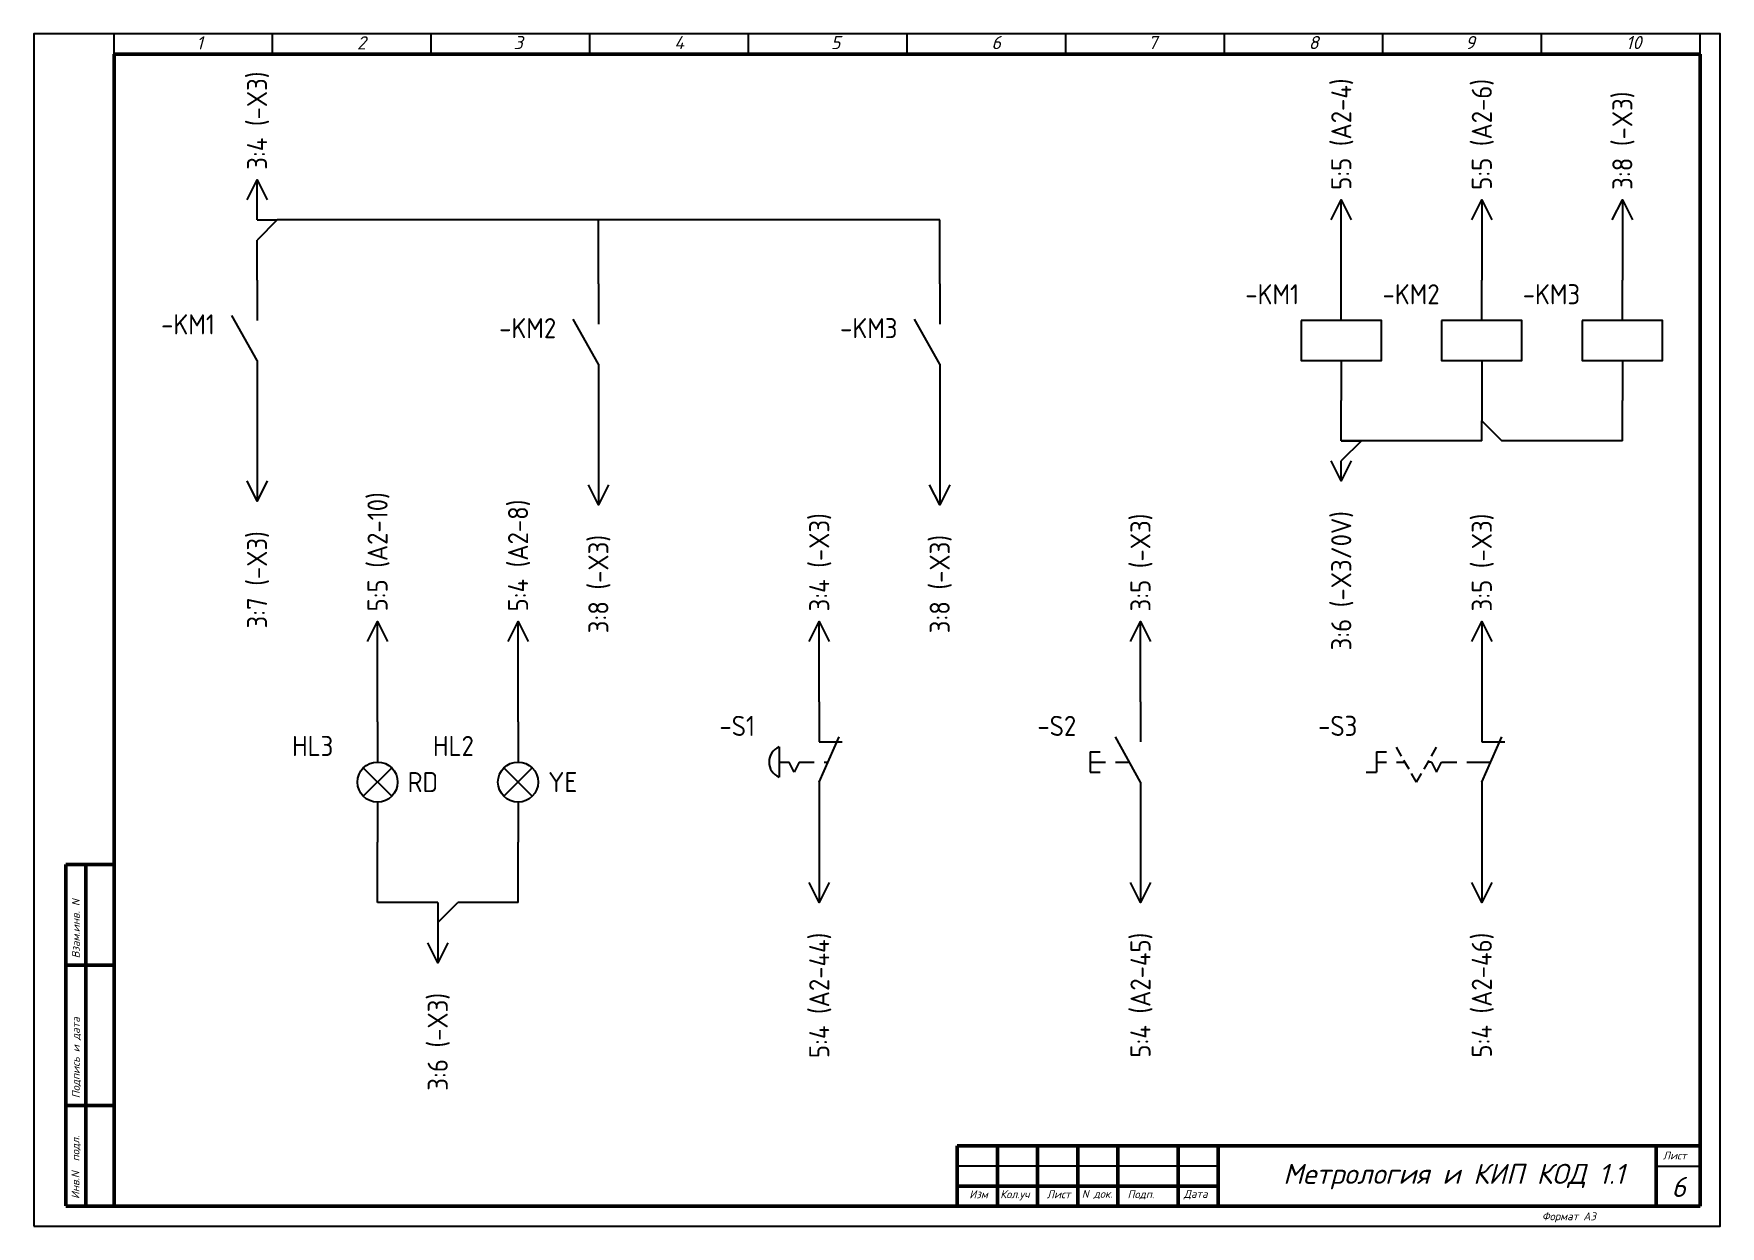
# Model space of a CAD drawing. Header units: millimetres. Extents: x 0 to 53000, y -591 to 24400.
# Drawn here: x 2144.4 to 2564.4, y 304.4 to 601.4 of the extents above; entities that cross this region are included whole.
import ezdxf
from ezdxf.enums import TextEntityAlignment as Align

# ---------------------------------------------------------------- set-up
doc = ezdxf.new("R2010")
doc.units = ezdxf.units.MM
doc.linetypes.add('Caddy_Solid', pattern=[0])
for name, color, linetype in [('DESC', 150, 'Continuous'), ('MISC', 7, 'Continuous'), ('TAGS', 150, 'Continuous'), ('YEL_14_THHN', 7, 'Continuous'), ('Обозначения контактов', 7, 'Continuous')]:
    doc.layers.add(name, color=color, linetype=linetype)
doc.layers.add('Основная', color=7, linetype='Continuous', lineweight=30)
doc.styles.add('WD_IEC', font='ISOCP2.shx', dxfattribs={"width": 0.9, "height": 4})
doc.styles.add('текст', font='isocpeui.ttf')

msp = doc.modelspace()

# ---------------------------------------------------------------- texts
at = {"lineweight": 60, "style": 'текст'}
for s, height, p in [('1', 3.27499, (2184.88593, 597.4801)), ('2', 3.27499, (2224.88593, 597.4801)), ('3', 3.27499, (2263.88593, 597.54009)), ('4', 3.27499, (2303.88593, 597.54009)), ('5', 3.27499, (2342.88593, 597.54009)), ('6', 3.27499, (2382.88593, 597.54009)), ('7', 3.27499, (2421.88593, 597.54009)), ('8', 3.27499, (2461.88593, 597.54009)), ('9', 3.27499, (2500.88593, 597.54009)), ('10', 3.274994, (2540.88593, 597.54009))]:
    msp.add_text(s, height=height, dxfattribs=at).set_placement(p)
at = {"layer": 'Основная', "lineweight": 25, "style": 'текст'}
for s, height, p in [('Взам.инв. N', 1.9649963, (2155.84659, 371.10647)), ('Подпись и дата', 1.9650002, (2155.85371, 336.25925)), ('Инв.N  подл.', 1.9650002, (2155.75687, 311.17453))]:
    msp.add_text(s, height=height, rotation=90, dxfattribs=at).set_placement(p)
for s, p in [('Лист', (2550.08615, 321.01926)), ('Изм', (2377.3725, 311.35335)), ('Кол.уч', (2385.07045, 311.36838)), ('Лист', (2396.67249, 311.35335)), ('N док.', (2405.39081, 311.46325)), ('Подп.', (2416.77289, 311.36581)), ('Дата', (2430.7891, 311.45812)), ('Формат А3', (2519.95057, 305.87508))]:
    msp.add_text(s, height=1.965, dxfattribs=at).set_placement(p)
at = {"layer": 'Основная', "char_height": 5, "attachment_point": 5, "style": 'текст'}
for s, width, heights, insert in [('\\pxt12;Метрология и КИП КОД 1.1', 114.461363, [14.52012], (2498.0591, 316.75457)), ('\\pxqc;6', 10.7241089, [10], (2554.02979, 314.18634))]:
    msp.add_mtext_dynamic_manual_height_columns(s, width=width, gutter_width=200, heights=heights, dxfattribs=dict(at, insert=insert))

# ---------------------------------------------------------------- blocks, each defined once
blk = doc.blocks.new('VLT1R')
for p, q in [((0, 7.5), (0, 2.5)), ((-1.77, -1.77), (1.77, 1.77)), ((1.77, -1.77), (-1.77, 1.77)), ((0, -2.5), (0, -7.5))]:
    blk.add_line(p, q)
blk.add_circle((0, 0), 2.5)
at = {"style": 'WD_IEC'}
for tag, p in [('INST', (-5.5, 10.25)), ('LOC', (-5.5, 6.75)), ('TAG1', (-5.5, 3.25)), ('DESC1', (-5.5, -6.35)), ('DESC2', (-5.5, -9.85)), ('DESC3', (-5.5, -13.35))]:
    blk.add_attdef(tag, text='', height=2.5, dxfattribs=at).set_placement(p, align=Align.RIGHT)
blk.add_attdef('TERM01', text='', height=2, rotation=90, dxfattribs=at).set_placement((-1, 7.5), align=Align.RIGHT)
at = {"style": 'WD_IEC', "flags": 1}
for tag, p, height in [('X2TERM01', (0, 7.5), 0.32), ('X4LINK', (-3, 0), 0.32), ('X1LINK', (3, 0), 0.32), ('ASSYCODE', (1, -4), 1), ('FAMILY', (1, -5.5), 1), ('CATDESC', (1, -7), 1), ('X8TERM02', (0, -7.5), 0.32)]:
    blk.add_attdef(tag, p, '', height=height, dxfattribs=at)
at = {"style": 'WD_IEC', "flags": 9}
for tag, p in [('MFG', (-6, -0.25)), ('CAT', (-6, -2.75))]:
    blk.add_attdef(tag, text='', height=1.5, dxfattribs=at).set_placement(p, align=Align.RIGHT)
at = {"style": 'WD_IEC'}
blk.add_attdef('TERM02', (-1, -7.5), '', height=2, rotation=90, dxfattribs=at)
at = {"lineweight": 13, "style": 'WD_IEC'}
blk.add_attdef('COLOR', text='', height=2.5, dxfattribs=at).set_placement((3.75, 0), align=Align.MIDDLE_LEFT)
at = {"lineweight": 15, "style": 'WD_IEC'}
for tag, p in [('XREF', (-5.5, -18)), ('WDTAGALT', (-5.5, -22))]:
    blk.add_attdef(tag, text='', height=2.5, dxfattribs=at).set_placement(p, align=Align.RIGHT)
blk = doc.blocks.new('VCR1')
for p, q in [((0, 2.5), (0, 7.5)), ((0, -2.5), (0, -7.5))]:
    blk.add_line(p, q)
blk.add_lwpolyline([(-5, 2.5), (-5, -2.5), (5, -2.5), (5, 2.5)], close=True)
at = {"style": 'WD_IEC'}
for tag, p in [('INST', (-5.25, 11.5)), ('LOC', (-5.25, 8)), ('TAG1', (-5.25, 4.5)), ('DESC1', (-5.25, -6.85)), ('DESC2', (-5.25, -10.35)), ('DESC3', (-5.25, -13.85))]:
    blk.add_attdef(tag, text='', height=2.5, dxfattribs=at).set_placement(p, align=Align.RIGHT)
blk.add_attdef('TERM01', text='', height=2, rotation=90, dxfattribs=at).set_placement((-1, 7.5), align=Align.RIGHT)
at = {"style": 'WD_IEC', "flags": 1}
for tag, p, height in [('X2TERM01', (0, 7.5), 0.32), ('X4LINK', (-5, 0), 0.32), ('X1LINK', (5, 0), 0.32), ('ASSYCODE', (1, -4), 1), ('FAMILY', (1, -5.5), 1), ('CATDESC', (1, -7), 1), ('X8TERM02', (0, -7.5), 0.32)]:
    blk.add_attdef(tag, p, '', height=height, dxfattribs=at)
at = {"style": 'WD_IEC', "flags": 9}
for tag, p in [('MFG', (-6, 1)), ('CAT', (-6, -1.5))]:
    blk.add_attdef(tag, text='', height=1.5, dxfattribs=at).set_placement(p, align=Align.RIGHT)
at = {"style": 'WD_IEC'}
blk.add_attdef('TERM02', (-1, -7.5), '', height=2, rotation=90, dxfattribs=at)
at = {"lineweight": 9, "style": 'WD_IEC'}
for tag, p in [('NO', (-5.5, -16.5)), ('NC', (-5.5, -20))]:
    blk.add_attdef(tag, text='', height=2.5, dxfattribs=at).set_placement(p, align=Align.TOP_RIGHT)
for tag, p in [('XREFNO', (-4, -16.5)), ('XREFNC', (-4, -20))]:
    blk.add_attdef(tag, text='', height=2.5, dxfattribs=at).set_placement(p, align=Align.TOP_LEFT)
blk = doc.blocks.new('HA1X2')
blk.add_lwpolyline([(-1.25, -2.5), (0, 0), (1.25, -2.5)])
at = {"style": 'WD_IEC', "flags": 8}
for tag, p in [('DESC1', (0, 5.1)), ('DESC2', (0, 1.25))]:
    blk.add_attdef(tag, text='', height=2.5, dxfattribs=at).set_placement(p, align=Align.CENTER)
at = {"style": 'WD_IEC', "flags": 1}
blk.add_attdef('X8TERM01', (0, 0), '', height=0.32, dxfattribs=at)
blk = doc.blocks.new('HA1X4')
blk.add_lwpolyline([(1.25, 2.5), (0, 0), (-1.25, 2.5)])
at = {"style": 'WD_IEC', "flags": 1}
blk.add_attdef('X2TERM01', (0, 0), '', height=0.32, dxfattribs=at)
at = {"style": 'WD_IEC', "flags": 8}
for tag, p in [('DESC1', (0, -3.75)), ('DESC2', (0, -7.6))]:
    blk.add_attdef(tag, text='', height=2.5, dxfattribs=at).set_placement(p, align=Align.CENTER)
blk = doc.blocks.new('HT0_812')
for p, q in [((0, 0), (0, 2.5)), ((0, 0), (2.5, 0)), ((2.5, 0), (0, -2.5))]:
    blk.add_line(p, q)
at = {"style": 'WD_IEC', "flags": 1}
for tag, p in [('X2TERM01', (0, 2.5)), ('WDWSEQ', (1.92, 1.22)), ('X1TERM01', (2.5, 0)), ('X8TERM01', (0, -2.5))]:
    blk.add_attdef(tag, p, '', height=0.4, dxfattribs=at)
blk = doc.blocks.new('VCR21')
for p, q in [((0, 7.5), (0, 2.5)), ((0, -2.5), (-3.12, 3.12)), ((0, -2.5), (0, -7.5))]:
    blk.add_line(p, q)
at = {"style": 'WD_IEC'}
for tag, p in [('INST', (-5.25, 6.75)), ('LOC', (-5.25, 3.75)), ('TAG2', (-5.25, 0.75)), ('XREF', (-5.25, -3.75)), ('DESC1', (-5.25, -6.75)), ('DESC2', (-5.25, -9.75)), ('DESC3', (-5.25, -12.75))]:
    blk.add_attdef(tag, text='', height=2.5, dxfattribs=at).set_placement(p, align=Align.RIGHT)
blk.add_attdef('TERM01', text='', height=2, rotation=90, dxfattribs=at).set_placement((-1, 7.5), align=Align.RIGHT)
at = {"style": 'WD_IEC', "flags": 1}
for tag, p, height in [('X2TERM01', (0, 7.5), 0.32), ('X4LINK', (-2.75, 0), 0.32), ('X1LINK', (-0.5, 0), 0.32), ('CONTACT', (4, -3.5), 1), ('FAMILY', (4, -5), 1), ('COMMON', (5.25, -4.75), 1), ('X8TERM02', (0, -7.5), 0.32)]:
    blk.add_attdef(tag, p, '', height=height, dxfattribs=at)
at = {"style": 'WD_IEC'}
blk.add_attdef('TERM02', (-1, -7.5), '', height=2, rotation=90, dxfattribs=at)
blk = doc.blocks.new('VLT1Y')
for p, q in [((0, 7.5), (0, 2.5)), ((-1.77, -1.77), (1.77, 1.77)), ((1.77, -1.77), (-1.77, 1.77)), ((0, -2.5), (0, -7.5))]:
    blk.add_line(p, q)
blk.add_circle((0, 0), 2.5)
at = {"style": 'WD_IEC'}
for tag, p in [('INST', (-5.5, 10.25)), ('LOC', (-5.5, 6.75)), ('TAG1', (-5.5, 3.25)), ('DESC1', (-5.5, -6.35)), ('DESC2', (-5.5, -9.85)), ('DESC3', (-5.5, -13.35))]:
    blk.add_attdef(tag, text='', height=2.5, dxfattribs=at).set_placement(p, align=Align.RIGHT)
blk.add_attdef('TERM01', text='', height=2, rotation=90, dxfattribs=at).set_placement((-1, 7.5), align=Align.RIGHT)
at = {"style": 'WD_IEC', "flags": 1}
for tag, p, height in [('X2TERM01', (0, 7.5), 0.32), ('X4LINK', (-3, 0), 0.32), ('X1LINK', (3, 0), 0.32), ('ASSYCODE', (1, -4), 1), ('FAMILY', (1, -5.5), 1), ('CATDESC', (1, -7), 1), ('X8TERM02', (0, -7.5), 0.32)]:
    blk.add_attdef(tag, p, '', height=height, dxfattribs=at)
at = {"style": 'WD_IEC', "flags": 9}
for tag, p in [('MFG', (-6, -0.25)), ('CAT', (-6, -2.75))]:
    blk.add_attdef(tag, text='', height=1.5, dxfattribs=at).set_placement(p, align=Align.RIGHT)
at = {"style": 'WD_IEC'}
blk.add_attdef('TERM02', (-1, -7.5), '', height=2, rotation=90, dxfattribs=at)
at = {"lineweight": 13, "style": 'WD_IEC'}
blk.add_attdef('COLOR', text='', height=2.5, dxfattribs=at).set_placement((3.75, 0), align=Align.MIDDLE_LEFT)
at = {"lineweight": 15, "style": 'WD_IEC'}
for tag, p in [('XREF', (-5.5, -18)), ('WDTAGALT', (-5.5, -21.5))]:
    blk.add_attdef(tag, text='', height=2.5, dxfattribs=at).set_placement(p, align=Align.RIGHT)
blk = doc.blocks.new('HT0_184')
for p, q in [((0, 0), (-2.5, 0)), ((0, 0), (0, -2.5)), ((0, -2.5), (2.5, 0))]:
    blk.add_line(p, q)
at = {"style": 'WD_IEC', "flags": 1}
for tag, p in [('X4TERM01', (-2.5, 0)), ('X1TERM01', (2.5, 0)), ('X8TERM01', (0, -2.5)), ('WDWSEQ', (1.53, -1.26))]:
    blk.add_attdef(tag, p, '', height=0.4, dxfattribs=at)
blk = doc.blocks.new('HT0_124')
for p, q in [((0, 0), (0, 2.5)), ((0, 2.5), (2.5, 0)), ((0, 0), (-2.5, 0))]:
    blk.add_line(p, q)
at = {"style": 'WD_IEC', "flags": 1}
for tag, p in [('X2TERM01', (0, 2.5)), ('X4TERM01', (-2.5, 0)), ('WDWSEQ', (1.6, 1.48)), ('X1TERM01', (2.5, 0))]:
    blk.add_attdef(tag, p, '', height=0.4, dxfattribs=at)
blk = doc.blocks.new('VSS122')
for p, q in [((0, 7.5), (0, 2.5)), ((0, -2.5), (2.5, 3.12)), ((0, 2.5), (2.87, 2.5)), ((-13.12, 1.25), (-11.88, 1.25)), ((-13.12, 1.25), (-13.12, -1.25)), ((-13.12, 0), (-11.88, 0)), ((-10, 0.75), (-10.62, 1.83)), ((-10.62, 0), (-9.57, 0)), ((-9.06, -0.88), (-9.69, 0.21)), ((-7.19, -0.88), (-6.56, 0.21)), ((-6.25, 0), (-6.68, 0)), ((-6.25, 0.75), (-5.62, 1.83)), ((-6.25, 0), (-5.62, -1.25)), ((-5.62, -1.25), (-5, 0)), ((-5, 0), (-3.12, 0)), ((-1.88, 0), (1.11, 0)), ((-14.38, -1.25), (-13.12, -1.25)), ((-8.12, -2.5), (-8.75, -1.42)), ((-8.12, -2.5), (-7.5, -1.42)), ((0, -2.5), (0, -7.5))]:
    blk.add_line(p, q)
at = {"style": 'WD_IEC'}
for tag, p in [('INST', (-15.5, 9.25)), ('LOC', (-15.5, 6.25)), ('TAG1', (-15.5, 3.25)), ('DESC1', (-15.5, -9.35)), ('DESC2', (-15.5, -12.35)), ('DESC3', (-15.5, -15.35))]:
    blk.add_attdef(tag, text='', height=2.5, dxfattribs=at).set_placement(p, align=Align.RIGHT)
at = {"style": 'WD_IEC', "flags": 8}
for tag, p in [('POS1', (-10.62, 3.5)), ('POS2', (-5.62, 3.5))]:
    blk.add_attdef(tag, text='', height=2, rotation=90, dxfattribs=at).set_placement(p, align=Align.MIDDLE_LEFT)
at = {"style": 'WD_IEC'}
blk.add_attdef('TERM01', text='', height=2, rotation=90, dxfattribs=at).set_placement((-1, 7.5), align=Align.RIGHT)
at = {"style": 'WD_IEC', "flags": 1}
for tag, p, height in [('X2TERM01', (0, 7.5), 0.32), ('CONTACT', (0.5, 4.5), 1), ('COMMON', (1.75, 3.25), 1), ('X1LINK', (1.5, 0), 0.32), ('X8TERM02', (0, -7.5), 0.32), ('ASSYCODE', (1, -9), 1), ('FAMILY', (1, -10.5), 1), ('CATDESC', (1, -12), 1)]:
    blk.add_attdef(tag, p, '', height=height, dxfattribs=at)
at = {"style": 'WD_IEC', "flags": 9}
for tag, p in [('MFG', (-16, -0.25)), ('CAT', (-16, -2.75))]:
    blk.add_attdef(tag, text='', height=1.5, dxfattribs=at).set_placement(p, align=Align.RIGHT)
at = {"style": 'WD_IEC'}
blk.add_attdef('TERM02', (-1, -7.5), '', height=2, rotation=90, dxfattribs=at)
at = {"lineweight": 15, "style": 'WD_IEC'}
blk.add_attdef('XREF', text='', height=2.5, dxfattribs=at).set_placement((-15.5, -6.35), align=Align.RIGHT)
blk.add_attdef('STATE', (1.25, -6.35), '', height=2.5, dxfattribs=at)
blk = doc.blocks.new('VPB12ML')
for p, q in [((0, 7.5), (0, 2.5)), ((0, -2.5), (2.5, 3.125)), ((0, 2.5), (2.8678, 2.5)), ((-5, 1.875), (-5, -1.875)), ((-5, 0), (-3.75, 0)), ((-3.125, -1.25), (-3.75, 0)), ((-2.5, 0), (-3.125, -1.25)), ((-2.5, 0), (-0.625, 0)), ((0.625, 0), (1.11111, 0)), ((0, -2.5), (0, -7.5))]:
    blk.add_line(p, q)
blk.add_arc((-4.21875, 0), 2.03125, 112.6198649, 247.3801351)
at = {"style": 'WD_IEC'}
for tag, p in [('INST', (-8, 10.25)), ('LOC', (-8, 6.75)), ('TAG1', (-8, 3.25)), ('DESC1', (-8, -10.35)), ('DESC2', (-8, -13.85)), ('DESC3', (-8, -17.35))]:
    blk.add_attdef(tag, text='', height=2.5, dxfattribs=at).set_placement(p, align=Align.RIGHT)
blk.add_attdef('TERM01', text='', height=2, rotation=90, dxfattribs=at).set_placement((-1, 7.5), align=Align.RIGHT)
at = {"style": 'WD_IEC', "flags": 1}
for tag, p, height in [('X2TERM01', (0, 7.5), 0.32), ('CONTACT', (0.5, 4.5), 1), ('COMMON', (1.75, 3.25), 1), ('X1LINK', (1.5, 0), 0.32), ('ASSYCODE', (1, -4), 1), ('FAMILY', (1, -5.5), 1), ('CATDESC', (1, -7), 1), ('X8TERM02', (0, -7.5), 0.32)]:
    blk.add_attdef(tag, p, '', height=height, dxfattribs=at)
at = {"style": 'WD_IEC', "flags": 9}
for tag, p in [('MFG', (-8.5, -0.25)), ('CAT', (-8.5, -2.75))]:
    blk.add_attdef(tag, text='', height=1.5, dxfattribs=at).set_placement(p, align=Align.RIGHT)
at = {"style": 'WD_IEC'}
blk.add_attdef('TERM02', (-1, -7.5), '', height=2, rotation=90, dxfattribs=at)
at = {"lineweight": 15, "style": 'WD_IEC'}
blk.add_attdef('XREF', text='', height=2.5, dxfattribs=at).set_placement((-8, -6.35), align=Align.RIGHT)
blk = doc.blocks.new('VPB11')
for p, q in [((0, 7.5), (0, 2.5)), ((0, -2.5), (-3.125, 3.125)), ((-6.25, 1.25), (-6.25, -1.25)), ((-6.25, 1.25), (-5, 1.25)), ((-6.25, 0), (-4.375, 0)), ((-3.125, 0), (-1.389, 0)), ((-6.25, -1.25), (-5, -1.25)), ((0, -2.5), (0, -7.5))]:
    blk.add_line(p, q)
at = {"style": 'WD_IEC'}
for tag, p in [('INST', (-8, 10.25)), ('LOC', (-8, 6.75)), ('TAG1', (-8, 3.25)), ('DESC1', (-8, -10.35)), ('DESC2', (-8, -13.85)), ('DESC3', (-8, -17.35))]:
    blk.add_attdef(tag, text='', height=2.5, dxfattribs=at).set_placement(p, align=Align.RIGHT)
blk.add_attdef('TERM01', text='', height=2, rotation=90, dxfattribs=at).set_placement((-1, 7.5), align=Align.RIGHT)
at = {"style": 'WD_IEC', "flags": 1}
for tag, p, height in [('X2TERM01', (0, 7.5), 0.32), ('CONTACT', (0.5, 4.5), 1), ('COMMON', (1.75, 3.25), 1), ('X1LINK', (0, 0), 0.32), ('ASSYCODE', (1, -4), 1), ('FAMILY', (1, -5.5), 1), ('CATDESC', (1, -7), 1), ('X8TERM02', (0, -7.5), 0.32)]:
    blk.add_attdef(tag, p, '', height=height, dxfattribs=at)
at = {"style": 'WD_IEC', "flags": 9}
for tag, p in [('MFG', (-8.5, -0.25)), ('CAT', (-8.5, -2.75))]:
    blk.add_attdef(tag, text='', height=1.5, dxfattribs=at).set_placement(p, align=Align.RIGHT)
at = {"style": 'WD_IEC'}
blk.add_attdef('TERM02', (-1, -7.5), '', height=2, rotation=90, dxfattribs=at)
at = {"lineweight": 15, "style": 'WD_IEC'}
blk.add_attdef('XREF', text='', height=2.5, dxfattribs=at).set_placement((-8, -6.35), align=Align.RIGHT)

# ---------------------------------------------------------------- linework, layer by layer
at = {"linetype": 'Caddy_Solid', "lineweight": 25}
for p, q in [((2164.38593, 596.38009), (2164.38593, 601.38009)), ((2203.88593, 596.38009), (2203.88593, 601.38009)), ((2243.38593, 596.38009), (2243.38593, 601.38009)), ((2282.88593, 596.38009), (2282.88593, 601.38009)), ((2322.38593, 596.38009), (2322.38593, 601.38009)), ((2361.88593, 596.38009), (2361.88593, 601.38009)), ((2401.38593, 596.38009), (2401.38593, 601.38009)), ((2440.88593, 596.38009), (2440.88593, 601.38009)), ((2480.38593, 596.38009), (2480.38593, 601.38009)), ((2519.88593, 596.38009), (2519.88593, 601.38009)), ((2559.38593, 596.38009), (2559.38593, 601.38009))]:
    msp.add_line(p, q, dxfattribs=at)
at = {"layer": 'YEL_14_THHN'}
for p, q in [((2200, 560), (2200, 565)), ((2470, 540), (2470, 560)), ((2505, 560), (2505, 540)), ((2540, 560), (2540, 540)), ((2370, 555), (2205, 555)), ((2285, 539.0566), (2285, 555)), ((2370, 539.0566), (2370, 555)), ((2200, 540), (2200, 550)), ((2200, 510), (2200, 485)), ((2285, 509.0566), (2285, 484.0566)), ((2370, 509.0566), (2370, 484.0566)), ((2470, 505), (2470, 510)), ((2505, 510), (2505, 505)), ((2540, 500), (2540, 510)), ((2495, 500), (2470, 500)), ((2500, 500), (2495, 500)), ((2540, 500), (2510, 500)), ((2470, 490), (2470, 495)), ((2230, 430), (2230, 455)), ((2265, 430), (2265, 455)), ((2340, 435), (2340, 455)), ((2420, 435), (2420, 455)), ((2505, 455), (2505, 435)), ((2340, 405), (2340, 385)), ((2420, 405), (2420, 385)), ((2505, 405), (2505, 385)), ((2230, 385), (2230, 400)), ((2265, 385), (2265, 400)), ((2240, 385), (2230, 385)), ((2265, 385), (2250, 385)), ((2245, 380), (2245, 370))]:
    msp.add_line(p, q, dxfattribs=at)
at = {"layer": 'Обозначения контактов'}
msp.add_lwpolyline([(2144.38593, 304.38009), (2564.38593, 304.38009), (2564.38593, 601.38009), (2144.38593, 601.38009)], close=True, dxfattribs=at)
at = {"layer": 'Основная', "linetype": 'Caddy_Solid', "lineweight": 50}
for p, q in [((2164.38593, 596.3189), (2559.38593, 596.3189)), ((2164.38593, 596.3189), (2164.38593, 309.38009)), ((2559.38593, 596.3189), (2559.38593, 309.38009)), ((2152.38593, 309.44009), (2152.38593, 394.44009)), ((2152.38593, 394.44009), (2164.38593, 394.44009)), ((2157.38593, 394.44009), (2157.38593, 309.44009)), ((2152.38593, 369.38009), (2164.38593, 369.38009)), ((2152.38593, 334.44009), (2164.38593, 334.44009)), ((2374.38593, 324.38009), (2559.38593, 324.38009)), ((2374.38593, 309.38009), (2374.38593, 324.38009)), ((2384.38593, 309.38009), (2384.38593, 324.38009)), ((2394.38593, 309.38009), (2394.38593, 324.38009)), ((2404.38593, 309.38009), (2404.38593, 324.38009)), ((2414.38593, 309.38009), (2414.38593, 324.38009)), ((2429.38593, 309.38009), (2429.38593, 324.38009)), ((2439.38593, 309.38009), (2439.38593, 324.38009)), ((2548.38593, 309.38009), (2548.38593, 324.38009)), ((2374.38593, 314.38009), (2439.38593, 314.38009)), ((2559.38593, 309.38009), (2152.38593, 309.38009))]:
    msp.add_line(p, q, dxfattribs=at)
at = {"layer": 'Основная', "linetype": 'Caddy_Solid', "lineweight": 25}
for p, q in [((2439.38593, 319.38009), (2374.38593, 319.38009)), ((2548.38593, 319.38009), (2559.38593, 319.38009))]:
    msp.add_line(p, q, dxfattribs=at)

# ---------------------------------------------------------------- block references
at = {"layer": 'YEL_14_THHN', "xscale": 2, "yscale": 2, "zscale": 2}
for name, p in [('HT0_812', (2200, 555)), ('HT0_812', (2470, 500)), ('HT0_124', (2505, 500)), ('HT0_184', (2245, 385))]:
    msp.add_blockref(name, p, dxfattribs=at)
at = {"layer": 'Обозначения контактов'}
ref = msp.add_blockref('HA1X2', (2200, 565), dxfattribs=dict(at, xscale=2, yscale=2, zscale=2))
ref.add_attrib('DESC2', '3:4 (-X3)', dxfattribs={"layer": 'DESC', "height": 5, "rotation": 90, "style": 'WD_IEC', "flags": 8}).set_placement((2200, 567.5), align=Align.MIDDLE_LEFT)
ref = msp.add_blockref('HA1X2', (2470, 560), dxfattribs=dict(at, xscale=2, yscale=2, zscale=2))
ref.add_attrib('DESC2', '5:5 (A2-4)', dxfattribs={"layer": 'DESC', "height": 5, "rotation": 90, "style": 'WD_IEC', "flags": 8}).set_placement((2470, 562.5), align=Align.MIDDLE_LEFT)
ref = msp.add_blockref('HA1X2', (2505, 560), dxfattribs=dict(at, xscale=2, yscale=2, zscale=2))
ref.add_attrib('DESC2', '5:5 (A2-6)', dxfattribs={"layer": 'DESC', "height": 5, "rotation": 90, "style": 'WD_IEC', "flags": 8}).set_placement((2505, 562.5), align=Align.MIDDLE_LEFT)
ref = msp.add_blockref('HA1X2', (2540, 560), dxfattribs=dict(at, xscale=2, yscale=2, zscale=2))
ref.add_attrib('DESC2', '3:8 (-X3)', dxfattribs={"layer": 'DESC', "height": 5, "rotation": 90, "style": 'WD_IEC', "flags": 8}).set_placement((2540, 562.5), align=Align.MIDDLE_LEFT)
ref = msp.add_blockref('VCR21', (2200, 525), dxfattribs=dict(at, xscale=2, yscale=2, zscale=2))
ref.add_attrib('TAG2', '-KM1', dxfattribs={"layer": 'TAGS', "height": 5, "style": 'WD_IEC'}).set_placement((2189.5, 526.5), align=Align.RIGHT)
ref = msp.add_blockref('VCR21', (2285, 524.0566), dxfattribs=dict(at, xscale=2, yscale=2, zscale=2))
ref.add_attrib('TAG2', '-KM2', dxfattribs={"layer": 'TAGS', "height": 5, "style": 'WD_IEC'}).set_placement((2274.5, 525.5566), align=Align.RIGHT)
ref = msp.add_blockref('VCR21', (2370, 524.0566), dxfattribs=dict(at, xscale=2, yscale=2, zscale=2))
ref.add_attrib('TAG2', '-KM3', dxfattribs={"layer": 'TAGS', "height": 5, "style": 'WD_IEC'}).set_placement((2359.5, 525.5566), align=Align.RIGHT)
ref = msp.add_blockref('VCR1', (2470, 525), dxfattribs=dict(at, xscale=2, yscale=2, zscale=2))
ref.add_attrib('TAG1', '-KM1', dxfattribs={"layer": 'TAGS', "height": 5, "style": 'WD_IEC'}).set_placement((2459.5, 534), align=Align.RIGHT)
ref = msp.add_blockref('VCR1', (2505, 525), dxfattribs=dict(at, xscale=2, yscale=2, zscale=2))
ref.add_attrib('TAG1', '-KM2', dxfattribs={"layer": 'TAGS', "height": 5, "style": 'WD_IEC'}).set_placement((2494.5, 534), align=Align.RIGHT)
ref = msp.add_blockref('VCR1', (2540, 525), dxfattribs=dict(at, xscale=2, yscale=2, zscale=2))
ref.add_attrib('TAG1', '-KM3', dxfattribs={"layer": 'TAGS', "height": 5, "style": 'WD_IEC'}).set_placement((2529.5, 534), align=Align.RIGHT)
ref = msp.add_blockref('HA1X4', (2470, 490), dxfattribs=dict(at, xscale=2, yscale=2, zscale=2))
ref.add_attrib('DESC1', '3:6 (-X3/0V)', dxfattribs={"layer": 'DESC', "height": 5, "rotation": 90, "style": 'WD_IEC', "flags": 8}).set_placement((2470, 482.5), align=Align.MIDDLE_RIGHT)
ref = msp.add_blockref('HA1X4', (2200, 485), dxfattribs=dict(at, xscale=2, yscale=2, zscale=2))
ref.add_attrib('DESC1', '3:7 (-X3)', dxfattribs={"layer": 'DESC', "height": 5, "rotation": 90, "style": 'WD_IEC', "flags": 8}).set_placement((2200, 477.5), align=Align.MIDDLE_RIGHT)
ref = msp.add_blockref('HA1X4', (2285, 484.0566), dxfattribs=dict(at, xscale=2, yscale=2, zscale=2))
ref.add_attrib('DESC1', '3:8 (-X3)', dxfattribs={"layer": 'DESC', "height": 5, "rotation": 90, "style": 'WD_IEC', "flags": 8}).set_placement((2285, 476.5566), align=Align.MIDDLE_RIGHT)
ref = msp.add_blockref('HA1X4', (2370, 484.0566), dxfattribs=dict(at, xscale=2, yscale=2, zscale=2))
ref.add_attrib('DESC1', '3:8 (-X3)', dxfattribs={"layer": 'DESC', "height": 5, "rotation": 90, "style": 'WD_IEC', "flags": 8}).set_placement((2370, 476.5566), align=Align.MIDDLE_RIGHT)
ref = msp.add_blockref('HA1X2', (2230, 455), dxfattribs=dict(at, xscale=2, yscale=2, zscale=2))
ref.add_attrib('DESC2', '5:5 (A2-10)', dxfattribs={"layer": 'DESC', "height": 5, "rotation": 90, "style": 'WD_IEC', "flags": 8}).set_placement((2230, 457.5), align=Align.MIDDLE_LEFT)
ref = msp.add_blockref('HA1X2', (2265, 455), dxfattribs=dict(at, xscale=2, yscale=2, zscale=2))
ref.add_attrib('DESC2', '5:4 (A2-8)', dxfattribs={"layer": 'DESC', "height": 5, "rotation": 90, "style": 'WD_IEC', "flags": 8}).set_placement((2265, 457.5), align=Align.MIDDLE_LEFT)
ref = msp.add_blockref('HA1X2', (2340, 455), dxfattribs=dict(at, xscale=2, yscale=2, zscale=2))
ref.add_attrib('DESC2', '3:4 (-X3)', dxfattribs={"layer": 'DESC', "height": 5, "rotation": 90, "style": 'WD_IEC', "flags": 8}).set_placement((2340, 457.5), align=Align.MIDDLE_LEFT)
ref = msp.add_blockref('HA1X2', (2420, 455), dxfattribs=dict(at, xscale=2, yscale=2, zscale=2))
ref.add_attrib('DESC2', '3:5 (-X3)', dxfattribs={"layer": 'DESC', "height": 5, "rotation": 90, "style": 'WD_IEC', "flags": 8}).set_placement((2420, 457.5), align=Align.MIDDLE_LEFT)
ref = msp.add_blockref('HA1X2', (2505, 455), dxfattribs=dict(at, xscale=2, yscale=2, zscale=2))
ref.add_attrib('DESC2', '3:5 (-X3)', dxfattribs={"layer": 'DESC', "height": 5, "rotation": 90, "style": 'WD_IEC', "flags": 8}).set_placement((2505, 457.5), align=Align.MIDDLE_LEFT)
ref = msp.add_blockref('VPB12ML', (2340, 420), dxfattribs=dict(at, xscale=2, yscale=2, zscale=2))
ref.add_attrib('TAG1', '-S1', dxfattribs={"layer": 'TAGS', "height": 5, "style": 'WD_IEC'}).set_placement((2324, 426.5), align=Align.RIGHT)
ref = msp.add_blockref('VPB11', (2420, 420), dxfattribs=dict(at, xscale=2, yscale=2, zscale=2))
ref.add_attrib('TAG1', '-S2', dxfattribs={"layer": 'TAGS', "height": 5, "style": 'WD_IEC'}).set_placement((2404, 426.5), align=Align.RIGHT)
ref = msp.add_blockref('VSS122', (2505, 420), dxfattribs=dict(at, xscale=2, yscale=2, zscale=2))
ref.add_attrib('TAG1', '-S3', dxfattribs={"layer": 'TAGS', "height": 5, "style": 'WD_IEC'}).set_placement((2474, 426.5), align=Align.RIGHT)
ref = msp.add_blockref('VLT1R', (2230, 415), dxfattribs=dict(at, xscale=2, yscale=2, zscale=2))
ref.add_attrib('COLOR', 'RD', dxfattribs={"layer": 'MISC', "lineweight": 13, "height": 5, "style": 'WD_IEC'}).set_placement((2237.5, 415), align=Align.MIDDLE_LEFT)
ref.add_attrib('TAG1', 'HL3', dxfattribs={"layer": 'TAGS', "height": 5, "style": 'WD_IEC'}).set_placement((2219, 421.5), align=Align.RIGHT)
ref = msp.add_blockref('VLT1Y', (2265, 415), dxfattribs=dict(at, xscale=2, yscale=2, zscale=2))
ref.add_attrib('COLOR', 'YE', dxfattribs={"layer": 'MISC', "lineweight": 13, "height": 5, "style": 'WD_IEC'}).set_placement((2272.5, 415), align=Align.MIDDLE_LEFT)
ref.add_attrib('TAG1', 'HL2', dxfattribs={"layer": 'TAGS', "height": 5, "style": 'WD_IEC'}).set_placement((2254, 421.5), align=Align.RIGHT)
ref = msp.add_blockref('HA1X4', (2340, 385), dxfattribs=dict(at, xscale=2, yscale=2, zscale=2))
ref.add_attrib('DESC1', '5:4 (A2-44)', dxfattribs={"layer": 'DESC', "height": 5, "rotation": 90, "style": 'WD_IEC', "flags": 8}).set_placement((2340, 377.5), align=Align.MIDDLE_RIGHT)
ref = msp.add_blockref('HA1X4', (2420, 385), dxfattribs=dict(at, xscale=2, yscale=2, zscale=2))
ref.add_attrib('DESC1', '5:4 (A2-45)', dxfattribs={"layer": 'DESC', "height": 5, "rotation": 90, "style": 'WD_IEC', "flags": 8}).set_placement((2420, 377.5), align=Align.MIDDLE_RIGHT)
ref = msp.add_blockref('HA1X4', (2505, 385), dxfattribs=dict(at, xscale=2, yscale=2, zscale=2))
ref.add_attrib('DESC1', '5:4 (A2-46)', dxfattribs={"layer": 'DESC', "height": 5, "rotation": 90, "style": 'WD_IEC', "flags": 8}).set_placement((2505, 377.5), align=Align.MIDDLE_RIGHT)
ref = msp.add_blockref('HA1X4', (2245, 370), dxfattribs=dict(at, xscale=2, yscale=2, zscale=2))
ref.add_attrib('DESC1', '3:6 (-X3)', dxfattribs={"layer": 'DESC', "height": 5, "rotation": 90, "style": 'WD_IEC', "flags": 8}).set_placement((2245, 362.5), align=Align.MIDDLE_RIGHT)

msp.set_redraw_order([(e.dxf.handle, doc.entitydb.next_handle()) for e in msp.query("TEXT MTEXT ATTDEF DIMENSION ARC_DIMENSION")])  # texts and dimensions are drawn at this point

doc.saveas('drawing.dxf')
